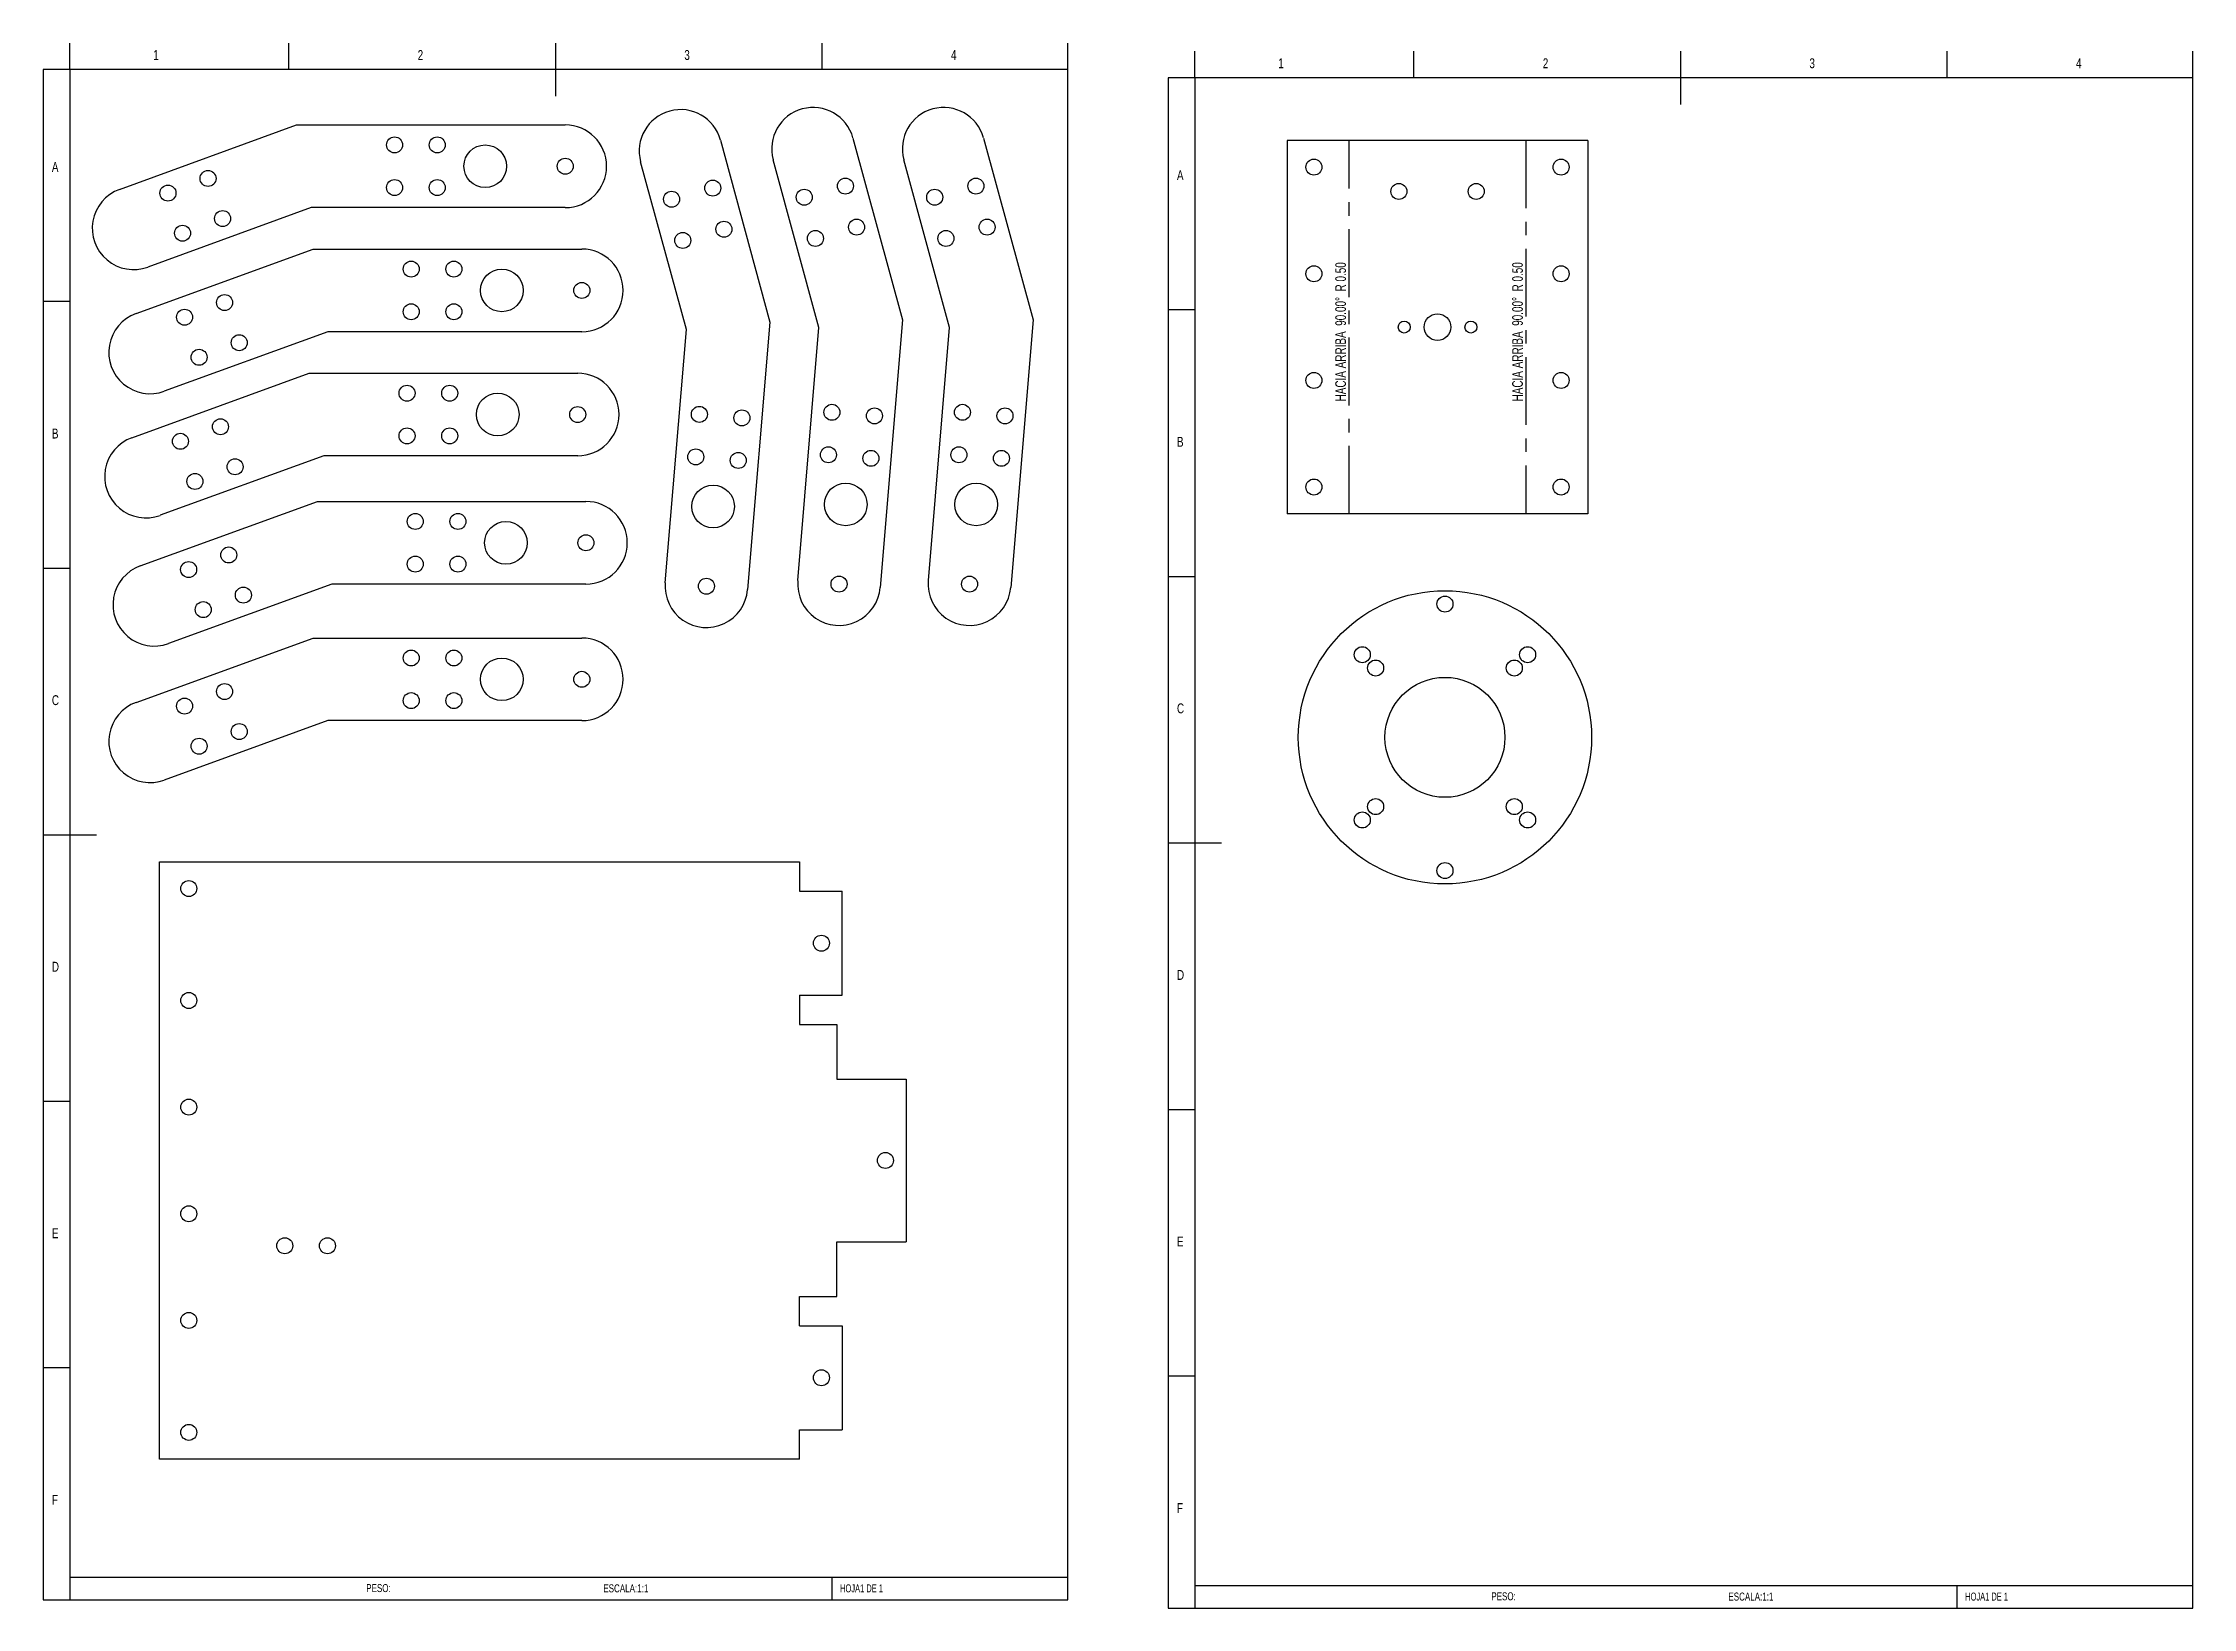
# Model space of a CAD drawing. Header units: millimetres. Extents: x 13 to 1066, y 5 to 301.
# Drawn here: x 662.4 to 1065.5, y 7.6 to 301.1 of the extents above; entities that cross this region are included whole.
import ezdxf

# ---------------------------------------------------------------- set-up
doc = ezdxf.new("R2010")
doc.units = ezdxf.units.MM
doc.linetypes.add('CENTERX2', pattern=[20.32, 12.7, -2.54, 2.54, -2.54])
doc.layers.add('CROQUIS', color=4, linetype='Continuous')
doc.styles.add('SLDTEXTSTYLE0', font='TXT', dxfattribs={"width": 0.75})
doc.styles.add('SLDTEXTSTYLE1', font='TXT', dxfattribs={"width": 0.7})
doc.styles.add('SLDTEXTSTYLE2', font='TXT', dxfattribs={"width": 0.696429})

msp = doc.modelspace()

# ---------------------------------------------------------------- texts
at = {"color": 7, "linetype": 'Continuous', "lineweight": 0, "attachment_point": 1}
for s, insert, char_height, style in [('1', (683.05, 299.8), 1.85, 'SLDTEXTSTYLE0'), ('2', (732.63, 299.8), 1.85, 'SLDTEXTSTYLE0'), ('3', (782.63, 299.8), 1.85, 'SLDTEXTSTYLE0'), ('4', (832.63, 299.8), 1.85, 'SLDTEXTSTYLE0'), ('1', (894.02, 298.26), 1.85, 'SLDTEXTSTYLE0'), ('2', (943.61, 298.26), 1.85, 'SLDTEXTSTYLE0'), ('3', (993.61, 298.26), 1.85, 'SLDTEXTSTYLE0'), ('4', (1043.61, 298.26), 1.85, 'SLDTEXTSTYLE0'), ('A', (664.03, 278.8), 1.85, 'SLDTEXTSTYLE0'), ('A', (875.01, 277.26), 1.85, 'SLDTEXTSTYLE0'), ('B', (664.03, 228.8), 1.85, 'SLDTEXTSTYLE0'), ('B', (875.01, 227.26), 1.85, 'SLDTEXTSTYLE0'), ('C', (664.03, 178.8), 1.85, 'SLDTEXTSTYLE0'), ('C', (875.01, 177.26), 1.85, 'SLDTEXTSTYLE0'), ('D', (664.03, 128.8), 1.85, 'SLDTEXTSTYLE0'), ('D', (875.01, 127.26), 1.85, 'SLDTEXTSTYLE0'), ('E', (664.03, 78.8), 1.85, 'SLDTEXTSTYLE0'), ('E', (875.01, 77.26), 1.85, 'SLDTEXTSTYLE0'), ('F', (664.03, 28.8), 1.85, 'SLDTEXTSTYLE0'), ('F', (875.01, 27.26), 1.85, 'SLDTEXTSTYLE0'), ('PESO:', (722.98, 12.08), 1.499, 'SLDTEXTSTYLE0'), ('ESCALA:1:1', (767.44, 12.03), 1.5, 'SLDTEXTSTYLE0'), ('HOJA1 DE 1', (811.84, 12.03), 1.5, 'SLDTEXTSTYLE1'), ('PESO:', (933.96, 10.54), 1.499, 'SLDTEXTSTYLE0'), ('ESCALA:1:1', (978.42, 10.49), 1.5, 'SLDTEXTSTYLE0'), ('HOJA1 DE 1', (1022.82, 10.49), 1.5, 'SLDTEXTSTYLE1')]:
    msp.add_mtext(s, dxfattribs=dict(at, insert=insert, char_height=char_height, style=style))
at = {"color": 7, "linetype": 'Continuous', "lineweight": 0, "char_height": 2, "attachment_point": 2, "rotation": 90, "style": 'SLDTEXTSTYLE2'}
for insert in [(904.7, 246.96), (937.87, 246.96)]:
    msp.add_mtext('HACIA ARRIBA  90.00°  R 0.50', dxfattribs=dict(at, insert=insert))

# ---------------------------------------------------------------- linework, layer by layer
for p, q in [((676.7, 273.66), (709.93, 285.76)), ((709.93, 285.76), (760.3, 285.76)), ((789.39, 282.93), (798.68, 248.8)), ((814.26, 283.31), (823.55, 249.19)), ((838.74, 283.31), (848.03, 249.19)), ((895.69, 282.85), (895.69, 212.85)), ((952.04, 282.85), (895.69, 282.85)), ((952.04, 282.85), (952.04, 212.85)), ((783.01, 247.37), (774.44, 278.85)), ((807.88, 247.76), (799.3, 279.24)), ((832.35, 247.76), (823.78, 279.24)), ((712.67, 270.26), (682, 259.09)), ((760.3, 270.26), (712.67, 270.26)), ((679.81, 250.38), (713.04, 262.48)), ((713.04, 262.48), (763.41, 262.48)), ((715.77, 246.98), (685.11, 235.81)), ((763.41, 246.98), (715.77, 246.98)), ((779.05, 199.9), (783.01, 247.37)), ((798.68, 248.8), (794.5, 198.61)), ((803.91, 200.29), (807.88, 247.76)), ((823.55, 249.19), (819.36, 199)), ((828.39, 200.29), (832.35, 247.76)), ((848.03, 249.19), (843.84, 199)), ((679.03, 227.1), (712.26, 239.2)), ((712.26, 239.2), (762.63, 239.2)), ((715, 223.7), (684.33, 212.54)), ((762.63, 223.7), (715, 223.7)), ((680.58, 203.05), (713.82, 215.14)), ((713.82, 215.14), (764.18, 215.14)), ((952.04, 212.85), (895.69, 212.85)), ((716.55, 199.64), (685.89, 188.48)), ((764.18, 199.64), (716.55, 199.64)), ((679.81, 177.44), (713.04, 189.53)), ((713.04, 189.53), (763.41, 189.53)), ((715.77, 174.03), (685.11, 162.87)), ((763.41, 174.03), (715.77, 174.03)), ((684.21, 35.54), (684.21, 147.54)), ((684.21, 147.54), (804.21, 147.54)), ((804.21, 147.54), (804.21, 142.04)), ((804.21, 142.04), (812.21, 142.04)), ((812.21, 122.54), (812.21, 142.04)), ((804.21, 122.54), (812.21, 122.54)), ((804.21, 122.54), (804.21, 117.04)), ((804.21, 117.04), (811.21, 117.04)), ((811.21, 117.04), (811.21, 106.79)), ((811.21, 106.79), (824.21, 106.79)), ((824.21, 106.79), (824.21, 76.29)), ((811.21, 76.29), (824.21, 76.29)), ((811.21, 66.04), (811.21, 76.29)), ((804.21, 66.04), (811.21, 66.04)), ((804.21, 60.54), (804.21, 66.04)), ((804.21, 60.54), (812.21, 60.54)), ((812.21, 60.54), (812.21, 41.04)), ((804.21, 41.04), (812.21, 41.04)), ((804.21, 35.54), (804.21, 41.04)), ((804.21, 35.54), (684.21, 35.54))]:
    msp.add_line(p, q)
at = {"color": 7, "linetype": 'CENTERX2'}
for p, q in [((907.28, 212.85), (907.28, 282.85)), ((940.46, 282.85), (940.46, 212.85))]:
    msp.add_line(p, q, dxfattribs=at)
for centre, radius in [((728.3, 282.01), 1.5), ((736.3, 282.01), 1.5), ((745.3, 278.01), 4), ((760.3, 278.01), 1.5), ((900.69, 277.85), 1.5), ((947.04, 277.85), 1.5), ((685.8, 272.98), 1.5), ((693.31, 275.72), 1.5), ((728.3, 274.01), 1.5), ((736.3, 274.01), 1.5), ((787.96, 273.92), 1.5), ((812.83, 274.3), 1.5), ((837.3, 274.3), 1.5), ((916.62, 273.29), 1.5), ((931.12, 273.29), 1.5), ((780.24, 271.82), 1.5), ((805.11, 272.2), 1.5), ((829.58, 272.2), 1.5), ((688.53, 265.46), 1.5), ((696.05, 268.2), 1.5), ((790.06, 266.2), 1.5), ((814.93, 266.59), 1.5), ((839.4, 266.59), 1.5), ((782.34, 264.1), 1.5), ((807.21, 264.48), 1.5), ((831.68, 264.48), 1.5), ((731.41, 258.73), 1.5), ((739.41, 258.73), 1.5), ((748.41, 254.73), 4), ((900.69, 257.85), 1.5), ((947.04, 257.85), 1.5), ((763.41, 254.73), 1.5), ((688.91, 249.7), 1.5), ((696.42, 252.44), 1.5), ((731.41, 250.73), 1.5), ((739.41, 250.73), 1.5), ((923.87, 247.85), 2.5), ((699.16, 244.92), 1.5), ((917.62, 247.85), 1.12), ((930.12, 247.85), 1.12), ((691.64, 242.18), 1.5), ((900.69, 237.85), 1.5), ((947.04, 237.85), 1.5), ((730.63, 235.45), 1.5), ((738.63, 235.45), 1.5), ((747.63, 231.45), 4), ((695.65, 229.16), 1.5), ((762.63, 231.45), 1.5), ((785.45, 231.48), 1.5), ((793.42, 230.81), 1.5), ((810.31, 231.86), 1.5), ((818.29, 231.2), 1.5), ((834.79, 231.86), 1.5), ((842.76, 231.2), 1.5), ((688.13, 226.42), 1.5), ((730.63, 227.45), 1.5), ((738.63, 227.45), 1.5), ((698.38, 221.64), 1.5), ((784.78, 223.5), 1.5), ((792.75, 222.84), 1.5), ((809.65, 223.89), 1.5), ((817.62, 223.23), 1.5), ((834.12, 223.89), 1.5), ((842.1, 223.23), 1.5), ((690.86, 218.9), 1.5), ((788.02, 214.2), 4), ((812.89, 214.59), 4), ((837.36, 214.59), 4), ((900.69, 217.85), 1.5), ((947.04, 217.85), 1.5), ((732.18, 211.39), 1.5), ((740.18, 211.39), 1.5), ((749.18, 207.39), 4), ((697.2, 205.1), 1.5), ((764.18, 207.39), 1.5), ((689.68, 202.37), 1.5), ((732.18, 203.39), 1.5), ((740.18, 203.39), 1.5), ((699.94, 197.58), 1.5), ((786.77, 199.25), 1.5), ((811.64, 199.64), 1.5), ((836.11, 199.64), 1.5), ((925.27, 170.9), 27.5), ((692.42, 194.85), 1.5), ((925.27, 195.9), 1.5), ((731.41, 185.78), 1.5), ((739.41, 185.78), 1.5), ((748.41, 181.78), 4), ((909.77, 186.4), 1.5), ((940.77, 186.4), 1.5), ((763.41, 181.78), 1.5), ((912.27, 183.9), 1.5), ((925.27, 170.9), 11.25), ((938.27, 183.9), 1.5), ((688.91, 176.76), 1.5), ((696.42, 179.49), 1.5), ((731.41, 177.78), 1.5), ((739.41, 177.78), 1.5), ((699.16, 171.98), 1.5), ((691.64, 169.24), 1.5), ((912.27, 157.9), 1.5), ((938.27, 157.9), 1.5), ((909.77, 155.4), 1.5), ((940.77, 155.4), 1.5), ((925.27, 145.9), 1.5), ((689.71, 142.54), 1.5), ((808.34, 132.29), 1.5), ((689.71, 121.54), 1.5), ((689.71, 101.54), 1.5), ((820.34, 91.54), 1.5), ((689.71, 81.54), 1.5), ((707.71, 75.54), 1.5), ((715.71, 75.54), 1.5), ((689.71, 61.54), 1.5), ((808.34, 50.79), 1.5), ((689.71, 40.54), 1.5)]:
    msp.add_circle(centre, radius)
for centre, start, end in [((781.92, 280.89), 15.2299, 195.2299), ((806.78, 281.28), 15.2299, 195.2299), ((831.26, 281.28), 15.2299, 195.2299), ((760.3, 278.01), 270, 90), ((679.35, 266.38), 110, 290), ((763.41, 254.73), 270, 90), ((682.46, 243.1), 110, 290), ((762.63, 231.45), 270, 90), ((681.68, 219.82), 110, 290), ((764.18, 207.39), 270, 90), ((683.24, 195.76), 110, 290), ((786.77, 199.25), 175.2299, 355.2299), ((811.64, 199.64), 175.2299, 355.2299), ((836.11, 199.64), 175.2299, 355.2299), ((763.41, 181.78), 270, 90), ((682.46, 170.16), 110, 290)]:
    msp.add_arc(centre, 7.75, start, end)
at = {"layer": 'CROQUIS', "color": 4}
for p, q in [((667.37, 296.13), (667.37, 301.13)), ((708.47, 296.13), (708.47, 301.13)), ((758.47, 301.13), (758.47, 291.13)), ((808.47, 296.13), (808.47, 301.13)), ((854.57, 296.13), (854.57, 301.13)), ((878.34, 294.59), (878.34, 299.59)), ((919.44, 294.59), (919.44, 299.59)), ((969.44, 299.59), (969.44, 289.59)), ((1019.44, 294.59), (1019.44, 299.59)), ((1065.54, 294.59), (1065.54, 299.59)), ((662.37, 296.13), (662.37, 9.13)), ((667.37, 296.13), (662.37, 296.13)), ((667.37, 296.13), (667.37, 9.13)), ((854.57, 296.13), (667.37, 296.13)), ((854.57, 9.13), (854.57, 296.13)), ((873.34, 294.59), (873.34, 7.59)), ((878.34, 294.59), (873.34, 294.59)), ((878.34, 294.59), (878.34, 7.59)), ((1065.54, 294.59), (878.34, 294.59)), ((1065.54, 7.59), (1065.54, 294.59)), ((667.37, 252.63), (662.37, 252.63)), ((878.34, 251.09), (873.34, 251.09)), ((662.37, 202.63), (667.37, 202.63)), ((873.34, 201.09), (878.34, 201.09)), ((662.37, 152.63), (672.37, 152.63)), ((873.34, 151.09), (883.34, 151.09)), ((662.37, 102.63), (667.37, 102.63)), ((873.34, 101.09), (878.34, 101.09)), ((667.37, 64.38), (667.37, 9.13)), ((667.37, 64.38), (667.37, 9.13)), ((878.34, 62.84), (878.34, 7.59)), ((878.34, 62.84), (878.34, 7.59)), ((667.37, 52.63), (662.37, 52.63)), ((878.34, 51.09), (873.34, 51.09)), ((667.37, 13.38), (854.57, 13.38)), ((810.37, 9.13), (810.37, 13.38)), ((662.37, 9.13), (667.37, 9.13)), ((667.37, 9.13), (854.57, 9.13)), ((878.34, 11.84), (1065.54, 11.84)), ((1021.34, 7.59), (1021.34, 11.84)), ((873.34, 7.59), (878.34, 7.59)), ((878.34, 7.59), (1065.54, 7.59))]:
    msp.add_line(p, q, dxfattribs=at)

msp.set_redraw_order([(e.dxf.handle, doc.entitydb.next_handle()) for e in msp.query("TEXT MTEXT ATTDEF DIMENSION ARC_DIMENSION")])  # texts and dimensions are drawn at this point

doc.saveas('drawing.dxf')
